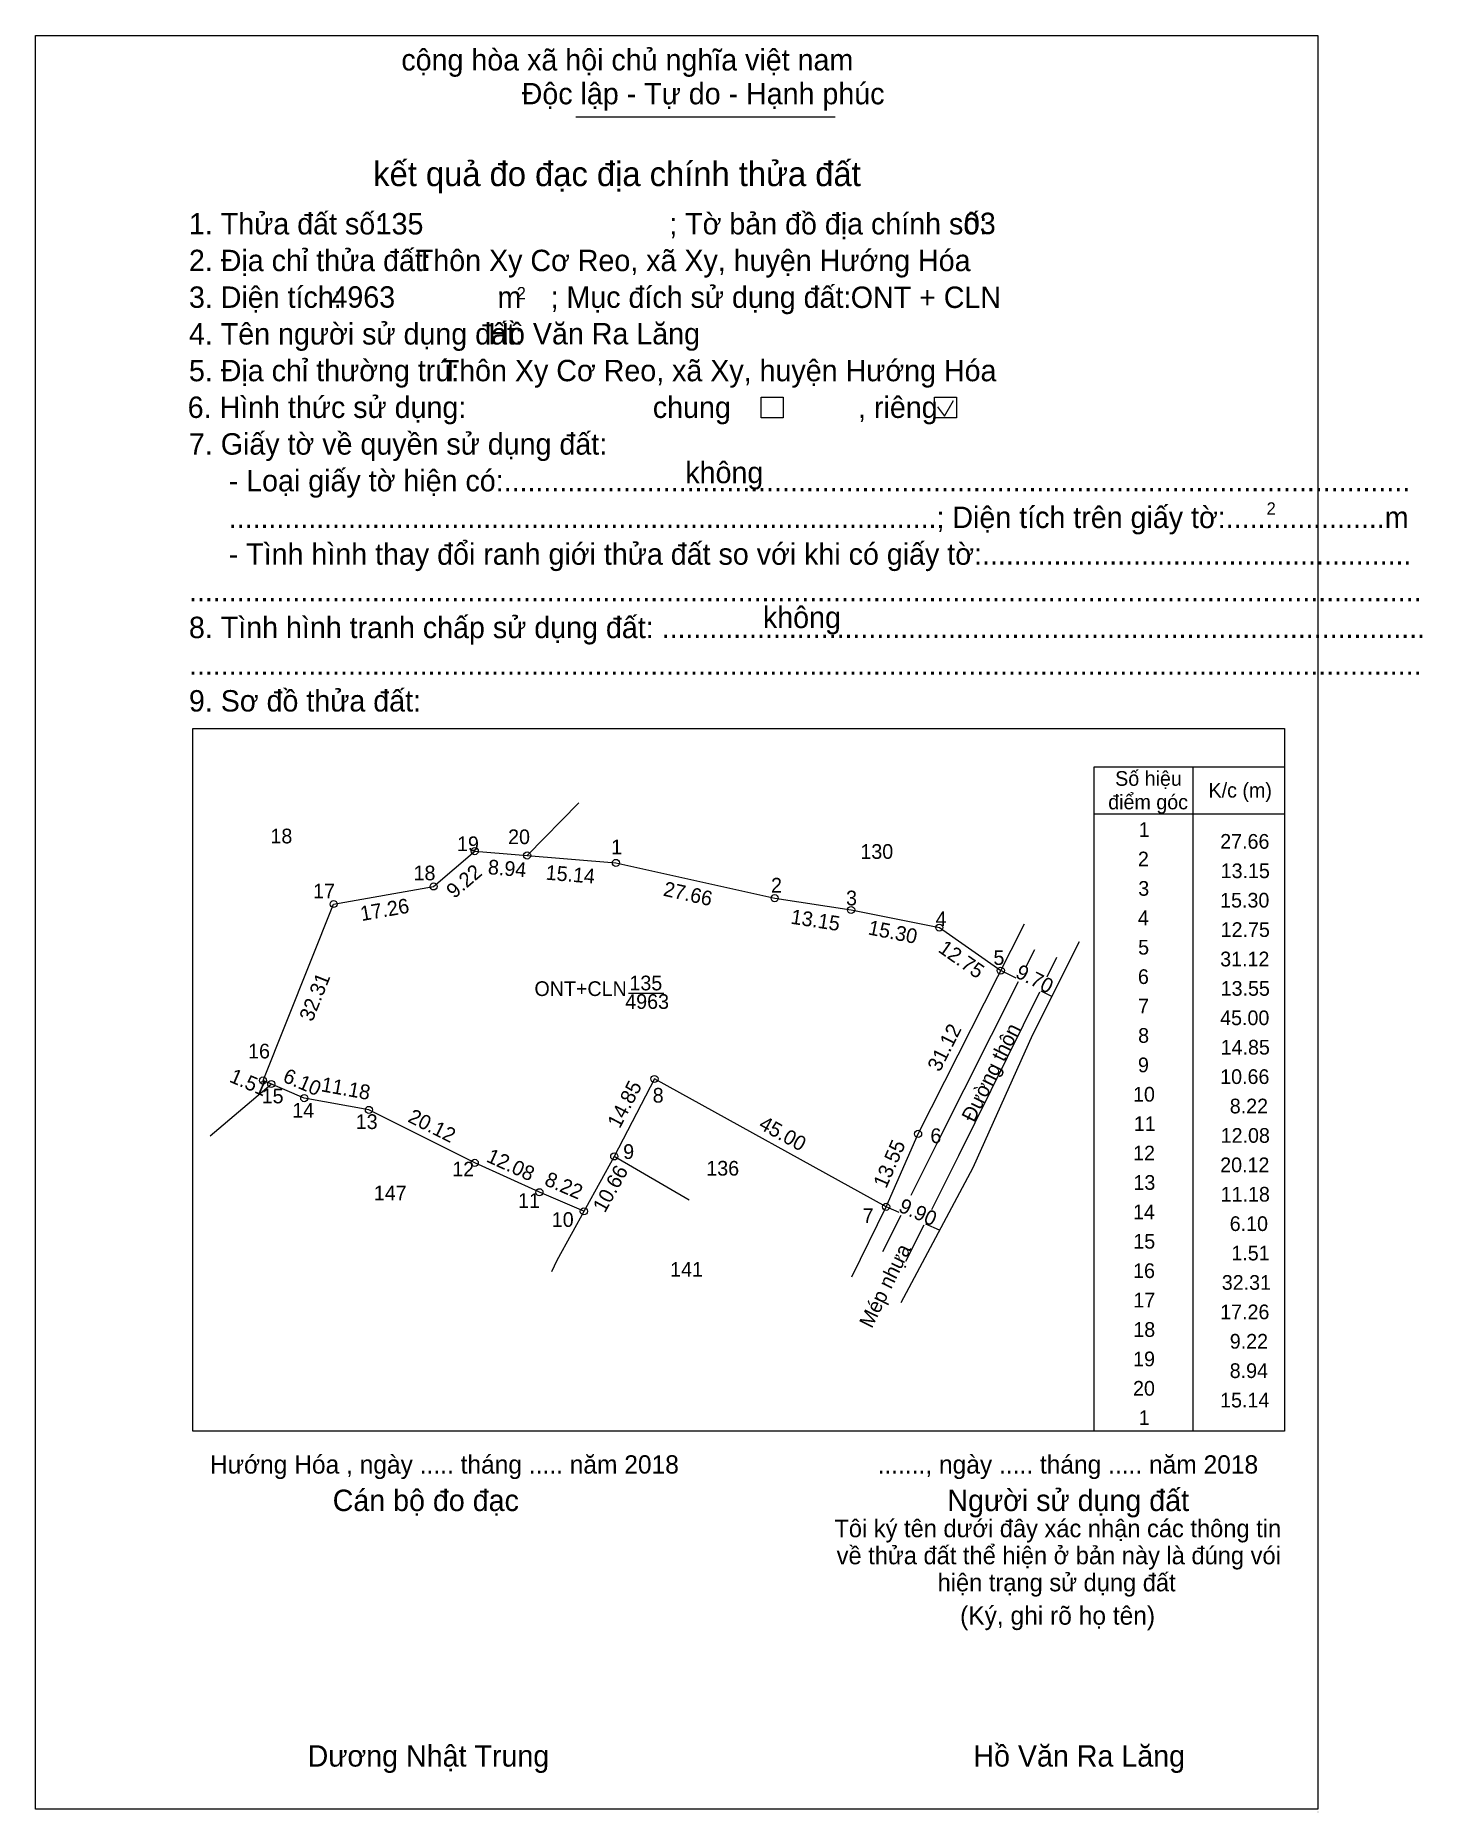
# Model space of a CAD drawing. Extents: x 549288 to 550427, y 1819678 to 1820214.
# Drawn here: x 549287.6 to 549523.5, y 1819677.9 to 1819980 of the extents above; entities that cross this region are included whole.
import ezdxf

# ---------------------------------------------------------------- set-up
doc = ezdxf.new("R2010")
doc.units = 0
for name, color, linetype in [('Level 1', 7, 'Continuous'), ('Level 10', 7, 'Continuous'), ('Level 22', 7, 'Continuous'), ('Level 23', 7, 'Continuous'), ('Level 55', 7, 'Continuous'), ('Level 6', 7, 'Continuous'), ('Level 63', 7, 'Continuous'), ('Level 7', 7, 'Continuous')]:
    doc.layers.add(name, color=color, linetype=linetype)

msp = doc.modelspace()

# ---------------------------------------------------------------- texts
at = {"layer": 'Level 1'}
for s, height, p in [('ONT+CLN', 2.5, (549372.48, 1819816.7)), ('135', 2.5, (549388.63, 1819817.66)), ('4963', 2.5, (549387.92, 1819814.51)), ('Hướng Hóa , ngày ..... tháng ..... năm 2018', 3.1199, (549317.29, 1819735.49)), ('Dương Nhật Trung', 3.64, (549333.91, 1819685.67)), ('Hồ Văn Ra Lăng', 3.64, (549447.11, 1819685.67))]:
    msp.add_text(s, height=height, dxfattribs=at).set_placement(p)
at = {"layer": 'Level 55'}
for s, rotation, p in [('9.70', 333.1442, (549454.07, 1819819.97)), ('Đường thôn', 63.6988, (549447.23, 1819795.08)), ('9.90', 336.3607, (549434.22, 1819780.11)), ('Mép nhựa', 63.7801, (549429.83, 1819760.06))]:
    msp.add_text(s, height=2.5, rotation=rotation, dxfattribs=at).set_placement(p)
at = {"layer": 'Level 6'}
for s, p in [('ONT + CLN', (549426.26, 1819933.69)), ('Hồ Văn Ra Lăng', (549364.64, 1819927.5))]:
    msp.add_text(s, height=3.64, dxfattribs=at).set_placement(p)
at = {"layer": 'Level 63'}
for s, p in [('Số hiệu', (549471.22, 1819852.44)), ('điểm góc', (549470.04, 1819848.44)), ('K/c (m)', (549487.1, 1819850.44)), (' 1', (549474.29, 1819843.74)), ('18', (549327.59, 1819842.65)), (' 19', (549358.38, 1819841.33)), (' 20', (549367.07, 1819842.52)), (' 1', (549384.6, 1819840.81)), ('130', (549427.9, 1819840.02)), ('27.66', (549489.08, 1819841.74)), (' 2', (549474.16, 1819838.74)), (' 18', (549351, 1819836.37)), (' 2', (549411.78, 1819834.29)), (' 3', (549474.22, 1819833.74)), ('13.15', (549489.16, 1819836.74)), (' 17', (549333.91, 1819833.29)), (' 3', (549424.54, 1819832.11)), ('15.30', (549489.07, 1819831.74)), (' 4', (549439.77, 1819828.6)), (' 4', (549474.15, 1819828.74)), ('12.75', (549489.16, 1819826.74)), (' 5', (549449.6, 1819821.98)), (' 5', (549474.2, 1819823.74)), ('31.12', (549489.08, 1819821.74)), (' 6', (549474.16, 1819818.74)), ('13.55', (549489.16, 1819816.74)), (' 7', (549474.2, 1819813.74)), ('45.00', (549489.07, 1819811.74)), (' 8', (549474.2, 1819808.74)), ('14.85', (549489.16, 1819806.74)), (' 16', (549322.86, 1819806.08)), (' 9', (549474.17, 1819803.74)), ('10.66', (549489.08, 1819801.74)), (' 15', (549325.17, 1819798.45)), (' 8', (549391.66, 1819798.57)), (' 10', (549473.33, 1819798.74)), (' 14', (549330.38, 1819796.01)), ('8.22', (549490.71, 1819796.74)), (' 13', (549341.16, 1819794.08)), (' 6', (549438.88, 1819791.69)), (' 11', (549473.47, 1819793.74)), ('12.08', (549489.16, 1819791.74)), (' 9', (549386.64, 1819788.99)), (' 12', (549473.34, 1819788.74)), (' 12', (549357.58, 1819786.02)), ('136', (549401.7, 1819786.16)), ('20.12', (549489.08, 1819786.74)), (' 13', (549473.4, 1819783.74)), ('147', (549345.17, 1819781.96)), (' 11', (549368.77, 1819780.67)), ('11.18', (549489.16, 1819781.74)), (' 10', (549374.5, 1819777.44)), (' 7', (549427.36, 1819778.1)), (' 14', (549473.33, 1819778.74)), ('6.10', (549490.7, 1819776.74)), (' 15', (549473.38, 1819773.74)), ('1.51', (549490.98, 1819771.74)), ('141', (549395.55, 1819768.96)), (' 16', (549473.34, 1819768.74)), ('32.31', (549489.35, 1819766.74)), (' 17', (549473.38, 1819763.74)), ('17.26', (549489.08, 1819761.74)), (' 18', (549473.38, 1819758.74)), ('9.22', (549490.71, 1819756.74)), (' 19', (549473.35, 1819753.74)), ('8.94', (549490.7, 1819751.74)), (' 20', (549473.33, 1819748.74)), ('15.14', (549489.07, 1819746.74)), (' 1', (549474.29, 1819743.74))]:
    msp.add_text(s, height=2.5, dxfattribs=at).set_placement(p)
for s, rotation, p in [('8.94', 355.2523, (549364.5, 1819837.42)), ('9.22', 40.6013, (549358.84, 1819833.16)), ('15.14', 355.2269, (549374.32, 1819836.49)), ('17.26', 10.008, (549343.1, 1819829.43)), ('27.66', 347.4712, (549394.24, 1819833.78)), ('13.15', 351.2538, (549415.95, 1819829.01)), ('15.30', 348.6901, (549429.08, 1819827.19)), ('12.75', 325.0264, (549440.96, 1819824.32)), ('32.31', 68.1986, (549334.72, 1819812.2)), ('31.12', 63.1385, (549441.4, 1819803.66)), ('1.51', 336.6523, (549320.44, 1819802.17)), ('6.10', 336.8384, (549329.53, 1819802.19)), ('11.18', 349.6952, (549336.08, 1819800.51)), ('14.85', 62.5379, (549386.97, 1819794.02)), ('20.12', 333.435, (549350.78, 1819795.39)), ('45.00', 331.0938, (549410.44, 1819794.25)), ('13.55', 66.3295, (549432.28, 1819783.85)), ('12.08', 335.556, (549364.14, 1819788.6)), ('10.66', 61.055, (549384.45, 1819779.69)), ('8.22', 336.7739, (549374.01, 1819784.62))]:
    msp.add_text(s, height=2.5, rotation=rotation, dxfattribs=at).set_placement(p)
at = {"layer": 'Level 7'}
for s, height, p in [('cộng hòa xã hội chủ nghĩa việt nam', 3.6397, (549349.85, 1819974.07)), ('Độc lập - Tự do - Hạnh phúc', 3.6397, (549370.31, 1819968.32)), ('kết quả đo đạc địa chính thửa đất', 4.1601, (549345.06, 1819954.41)), ('1. Thửa đất số:', 3.6397, (549313.73, 1819946.19)), ('135', 3.64, (549345.48, 1819946.19)), ('; Tờ bản đồ địa chính số:', 3.6397, (549395.4, 1819946.19)), ('03', 3.64, (549445.5, 1819946.25)), ('2. Địa chỉ thửa đất:', 3.6397, (549313.73, 1819939.95)), ('Thôn Xy Cơ Reo, xã Xy, huyện Hướng Hóa', 3.64, (549352.31, 1819939.95)), ('3. Diện tích:', 3.6397, (549313.73, 1819933.71)), ('4963', 3.64, (549337.96, 1819933.74)), ('m', 3.64, (549366.2, 1819933.71)), ('2', 2.08, (549369.47, 1819935.17)), ('; Mục đích sử dụng đất:', 3.6397, (549375.22, 1819933.71)), ('4. Tên người sử dụng đất:', 3.6397, (549313.73, 1819927.47)), ('5. Địa chỉ thường trú:', 3.6397, (549313.73, 1819921.23)), ('Thôn Xy Cơ Reo, xã Xy, huyện Hướng Hóa', 3.64, (549356.71, 1819921.23)), ('6. Hình thức sử dụng:', 3.6397, (549313.52, 1819914.99)), ('chung                , riêng', 3.6397, (549392.61, 1819914.99)), ('7. Giấy tờ về quyền sử dụng đất:', 3.6397, (549313.73, 1819908.75)), ('     - Loại giấy tờ hiện có:..................................................................................................................', 3.63966, (549313.73, 1819902.51)), ('không', 3.64, (549398.13, 1819903.9)), ('     .........................................................................................; Diện tích trên giấy tờ:....................m', 3.63966, (549313.73, 1819896.27)), ('2', 2.08, (549496.98, 1819898.56)), ('     - Tình hình thay đổi ranh giới thửa đất so với khi có giấy tờ:......................................................', 3.63966, (549313.73, 1819890.03)), ('8. Tình hình tranh chấp sử dụng đất: ................................................................................................', 3.63966, (549313.73, 1819877.55)), ('...........................................................................................................................................................', 3.63966, (549313.73, 1819883.79)), ('không', 3.64, (549411.33, 1819879.27)), ('...........................................................................................................................................................', 3.63966, (549313.73, 1819871.31)), ('9. Sơ đồ thửa đất:', 3.6397, (549313.73, 1819865.07)), ('......., ngày ..... tháng ..... năm 2018', 3.1199, (549430.83, 1819735.49)), ('Cán bộ đo đạc', 3.6398, (549338.17, 1819729.12)), ('Người sử dụng đất', 3.6397, (549442.69, 1819729.12)), ('Tôi ký tên dưới đây xác nhận các thông tin', 3.007, (549423.48, 1819724.67)), ('về thửa đất thể hiện ở bản này là đúng vói', 3.007, (549423.87, 1819720.07)), ('hiện trạng sử dụng đất', 3.007, (549441.03, 1819715.47)), ('(Ký, ghi rõ họ tên)', 3.1199, (549444.85, 1819709.8)), ('.', 1.04, (549505.51, 1819677.87))]:
    msp.add_text(s, height=height, dxfattribs=at).set_placement(p)

# ---------------------------------------------------------------- linework, layer by layer
at = {"layer": 'Level 1'}
msp.add_line((549386.33, 1819839.33), (549413.33, 1819833.33), dxfattribs=at)
at = {"layer": 'Level 10'}
for p, q in [((549380.01, 1819849.53), (549371.24, 1819840.59)), ((549355.33, 1819835.33), (549362.33, 1819841.33)), ((549362.33, 1819841.33), (549386.33, 1819839.33)), ((549386.33, 1819839.33), (549413.33, 1819833.33)), ((549338.33, 1819832.33), (549355.33, 1819835.33)), ((549413.33, 1819833.33), (549426.33, 1819831.33)), ((549326.33, 1819802.33), (549338.33, 1819832.33)), ((549426.33, 1819831.33), (549441.33, 1819828.33)), ((549441.33, 1819828.33), (549451.78, 1819821.02)), ((549317.33, 1819792.91), (549327.72, 1819801.73)), ((549333.33, 1819799.33), (549326.33, 1819802.33)), ((549344.33, 1819797.33), (549333.33, 1819799.33)), ((549362.33, 1819788.33), (549344.33, 1819797.33)), ((549373.33, 1819783.33), (549362.33, 1819788.33)), ((549398.8, 1819781.96), (549386.04, 1819789.42)), ((549380.88, 1819780.09), (549373.33, 1819783.33))]:
    msp.add_line(p, q, dxfattribs=at)
msp.add_lwpolyline([(549376.27, 1819771.75), (549375.39, 1819769.79)], dxfattribs=at)
at = {"layer": 'Level 22'}
for points in [[(549456.09, 1819821.71), (549457.54, 1819824.59)], [(549461.27, 1819823.25), (549459.63, 1819819.92)], [(549436.52, 1819782.83), (549440.93, 1819791.67), (549454.79, 1819819.15)], [(549458.36, 1819817.37), (549444.59, 1819789.51), (549439.98, 1819780.36)], [(549431.74, 1819773.23), (549434.84, 1819779.45)], [(549438.67, 1819777.75), (549435.55, 1819771.57)]]:
    msp.add_lwpolyline(points, dxfattribs=at)
at = {"layer": 'Level 23'}
for p, q in [((549437.72, 1819793.26), (549455.8, 1819828.96)), ((549465.09, 1819825.92), (549457.14, 1819810.09)), ((549432.28, 1819780.85), (549437.72, 1819793.26)), ((549426.47, 1819768.97), (549432.28, 1819780.85))]:
    msp.add_line(p, q, dxfattribs=at)
msp.add_lwpolyline([(549457.14, 1819810.09), (549447, 1819787.46), (549434.75, 1819764.52)], dxfattribs=at)
at = {"layer": 'Level 55'}
for p, q in [((549454.37, 1819819.71), (549451.78, 1819821.02)), ((549388.45, 1819817.18), (549394.47, 1819817.18)), ((549460.43, 1819816.64), (549458.65, 1819817.54)), ((549434.51, 1819779.87), (549432.28, 1819780.85)), ((549441.35, 1819776.88), (549439.02, 1819777.9))]:
    msp.add_line(p, q, dxfattribs=at)
for centre in [(549362.33, 1819841.33), (549371.24, 1819840.59), (549386.33, 1819839.33), (549355.33, 1819835.33), (549413.33, 1819833.33), (549338.33, 1819832.33), (549426.33, 1819831.33), (549441.33, 1819828.33), (549451.78, 1819821.02), (549392.89, 1819802.6), (549326.33, 1819802.33), (549327.72, 1819801.73), (549333.33, 1819799.33), (549344.33, 1819797.33), (549437.72, 1819793.26), (549362.33, 1819788.33), (549386.04, 1819789.42), (549373.33, 1819783.33), (549380.88, 1819780.09), (549432.28, 1819780.85)]:
    msp.add_circle(centre, 0.6, dxfattribs=at)
at = {"layer": 'Level 6'}
msp.add_line((549386.04, 1819789.42), (549376.27, 1819771.75), dxfattribs=at)
msp.add_lwpolyline([(549432.28, 1819780.85), (549392.89, 1819802.6), (549386.04, 1819789.42)], dxfattribs=at)
at = {"layer": 'Level 63'}
for p, q in [((549467.63, 1819855.69), (549500.03, 1819855.69)), ((549467.63, 1819742.69), (549467.63, 1819855.69)), ((549484.43, 1819855.69), (549484.43, 1819742.69)), ((549484.43, 1819855.69), (549484.43, 1819742.69)), ((549500.03, 1819855.69), (549500.03, 1819742.69)), ((549467.63, 1819847.69), (549500.03, 1819847.69)), ((549500.03, 1819742.69), (549467.63, 1819742.69))]:
    msp.add_line(p, q, dxfattribs=at)
at = {"layer": 'Level 7'}
for p, q in [((549287.65, 1819980.01), (549287.65, 1819980.01)), ((549379.49, 1819966.18), (549423.59, 1819966.18)), ((549442.23, 1819915.27), (549443.74, 1819917.98)), ((549440.99, 1819916.89), (549442.23, 1819915.27)), ((549314.39, 1819862.18), (549500.03, 1819862.18)), ((549314.39, 1819742.69), (549314.39, 1819862.18)), ((549500.03, 1819862.18), (549500.03, 1819742.69)), ((549500.03, 1819742.69), (549314.39, 1819742.69)), ((549505.7, 1819678.41), (549505.7, 1819678.41))]:
    msp.add_line(p, q, dxfattribs=at)
for points in [[(549287.65, 1819980.01), (549505.7, 1819980.01), (549505.7, 1819678.41), (549287.65, 1819678.41)], [(549411.04, 1819918.5), (549414.79, 1819918.5), (549414.79, 1819915.01), (549411.04, 1819915.01)], [(549440.51, 1819918.5), (549444.25, 1819918.5), (549444.25, 1819915.01), (549440.51, 1819915.01)]]:
    msp.add_lwpolyline(points, close=True, dxfattribs=at)

msp.set_redraw_order([(e.dxf.handle, doc.entitydb.next_handle()) for e in msp.query("TEXT MTEXT ATTDEF DIMENSION ARC_DIMENSION")])  # texts and dimensions are drawn at this point

doc.saveas('drawing.dxf')
